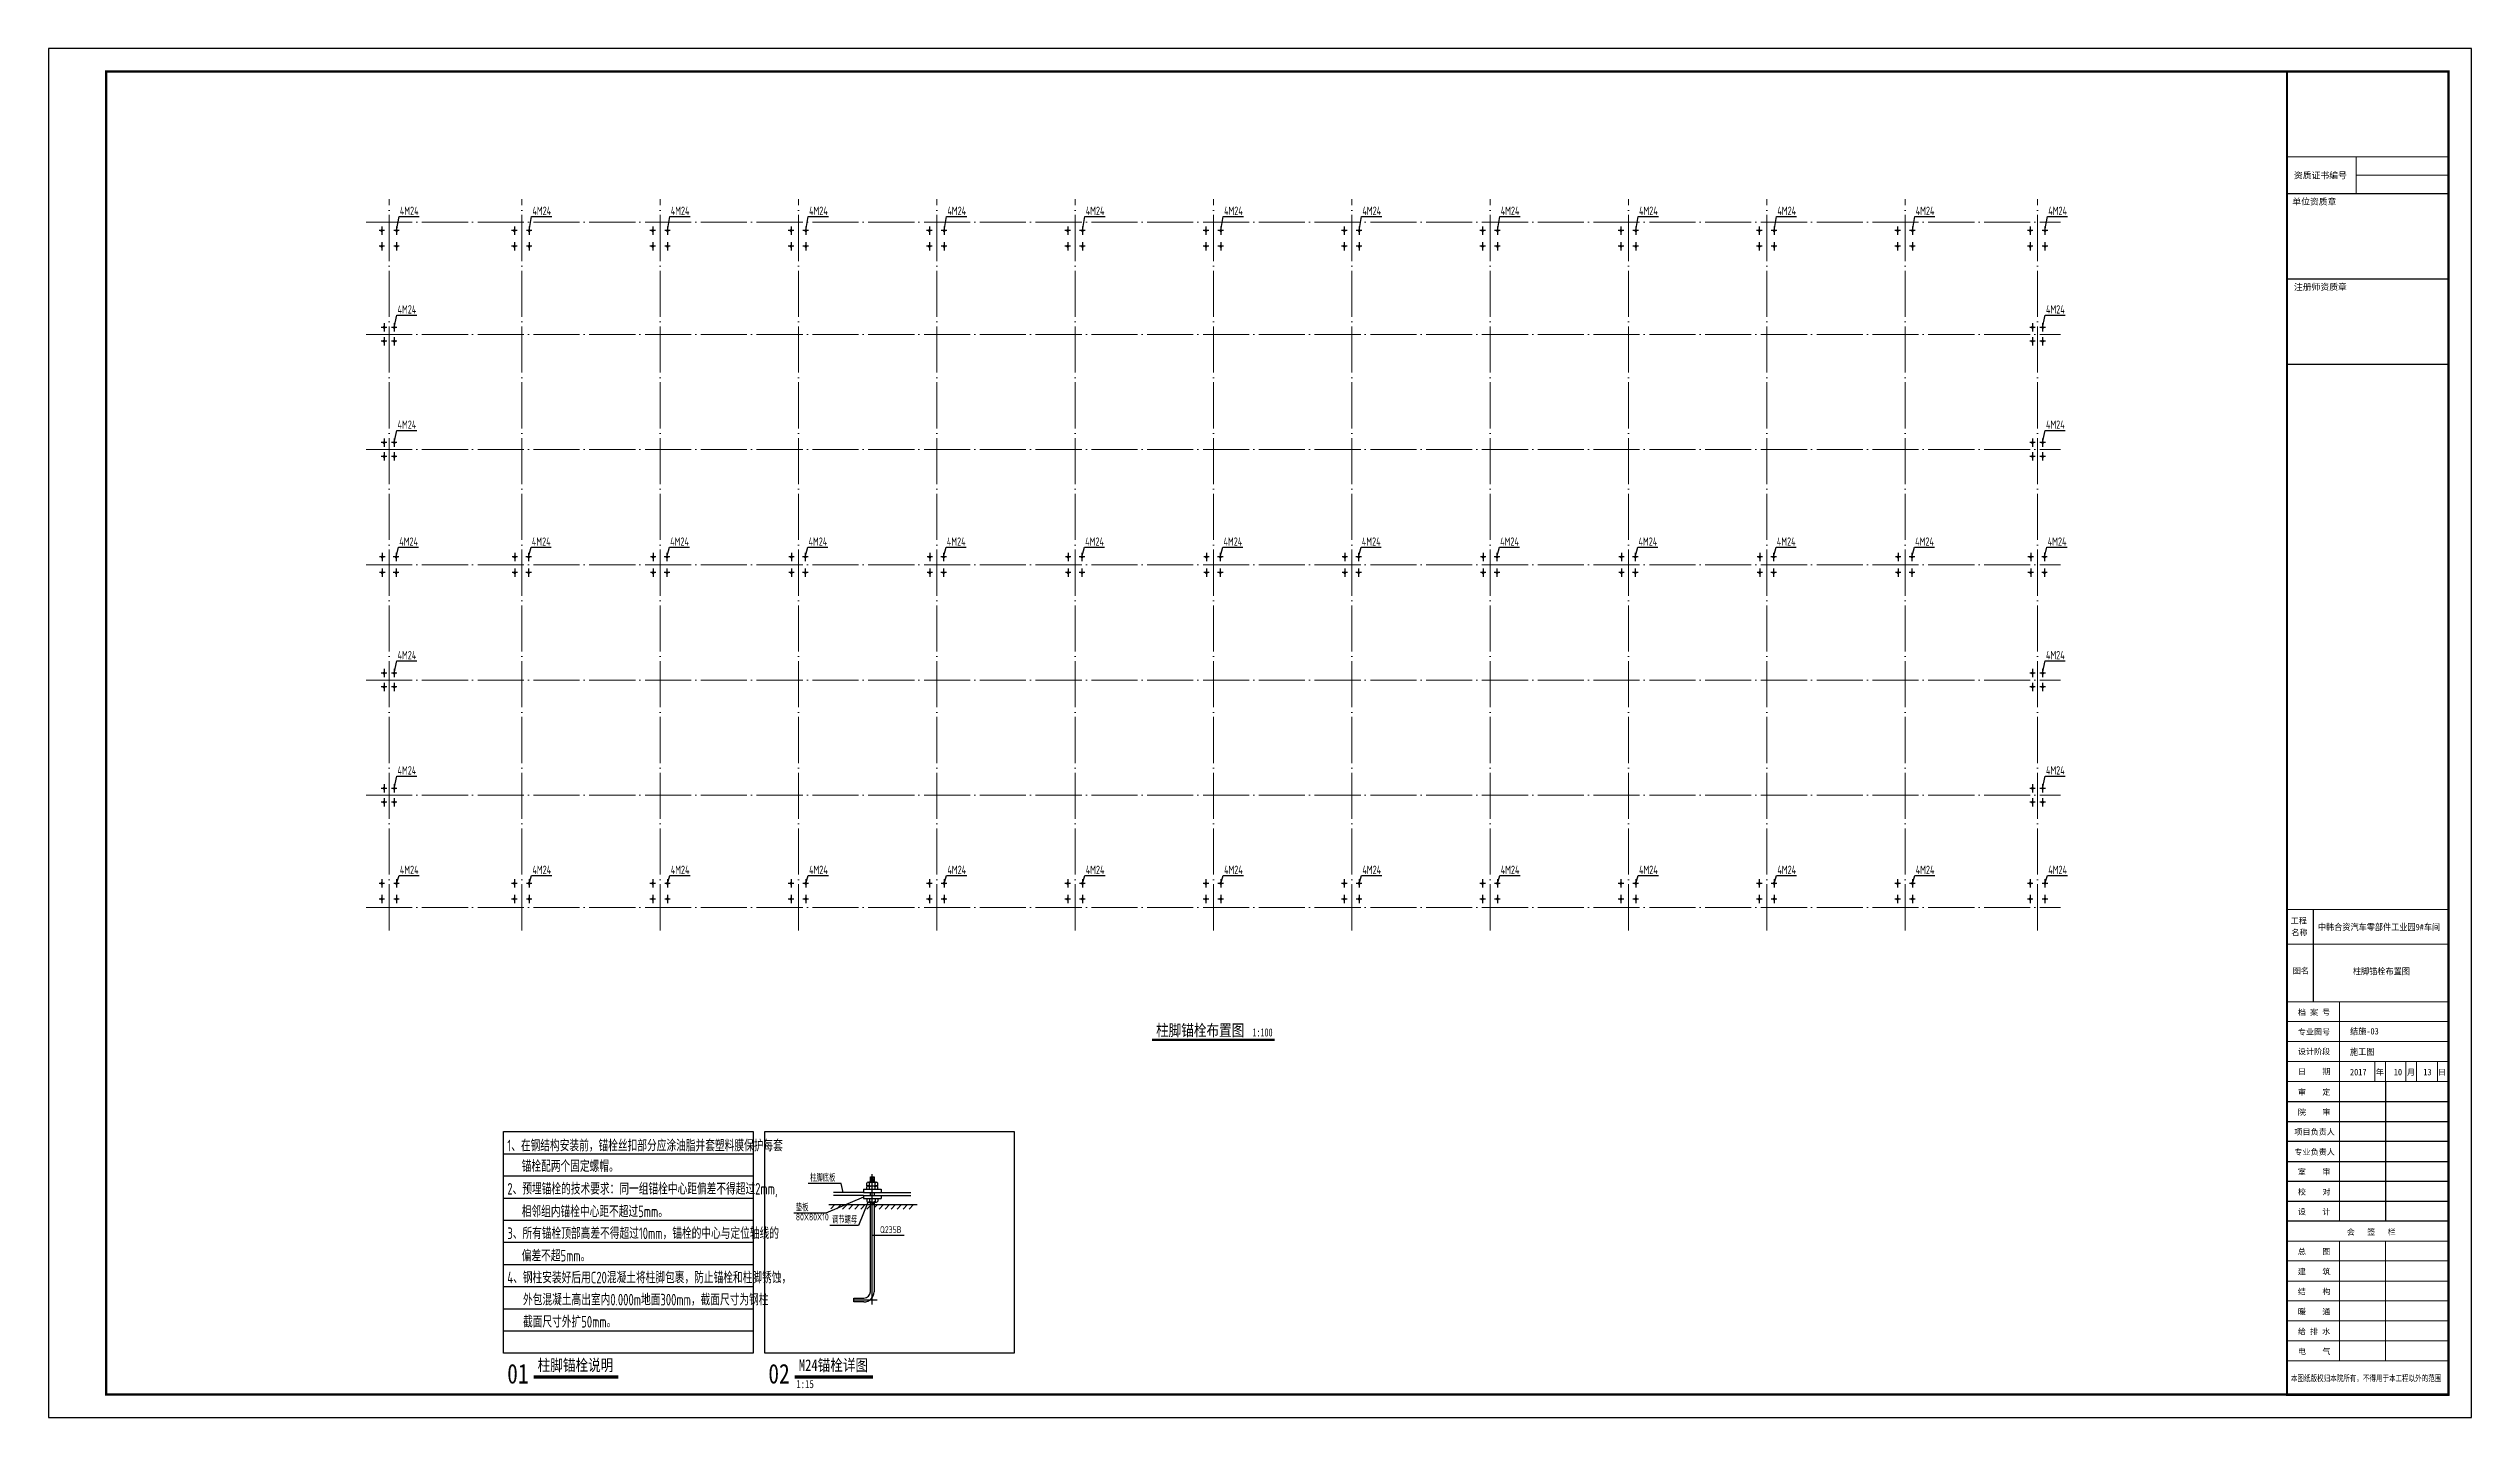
# Model space of a CAD drawing. Extents: x 4043574 to 4201224, y -1031091 to -644991.
# Drawn here: x 4043574 to 4148674, y -852891 to -793491 of the extents above; entities that cross this region are included whole.
import ezdxf

# ---------------------------------------------------------------- set-up
doc = ezdxf.new("R2010")
doc.units = 0
doc.header["$LTSCALE"] = 1000
doc.header["$MEASUREMENT"] = 0
doc.linetypes.add('34', pattern=[0])
doc.linetypes.add('DOTE', pattern=[2.42, 2, -0.2, 0.02, -0.2])
for name, color, linetype in [('DIM_LEAD', 3, 'Continuous'), ('DIM_SYMB', 3, 'Continuous'), ('PUB_DIM', 3, 'Continuous'), ('PUB_TEXT', 7, 'Continuous'), ('PUB_TITLE', 4, 'Continuous'), ('中文', 7, 'Continuous'), ('图框外框__细线', 253, 'Continuous'), ('尺寸线及标注符号', 253, 'Continuous'), ('层10', 253, 'Continuous'), ('楼层标高', 253, 'Continuous'), ('钢筋标注', 253, 'Continuous')]:
    doc.layers.add(name, color=color, linetype=linetype)
doc.layers.add('DOTE', color=1, linetype='DOTE', lineweight=13)
doc.layers.add('图签', color=130, linetype='Continuous', lineweight=20)
doc.styles.add('BIANHAO', font='SIMHEI.TTF', dxfattribs={"width": 0.8})
doc.styles.add('BILI', font='SIMHEI.TTF', dxfattribs={"width": 0.7, "height": 350})
doc.styles.add('TSSD', font='tssdeng.shx', dxfattribs={"width": 0.7, "height": 300, "bigfont": 'tssdchn.shx'})
doc.styles.add('TUMING', font='SimSun.ttf', dxfattribs={"width": 0.8, "height": 400})
doc.styles.add('图签字', font='SimSun.ttf', dxfattribs={"height": 250})

msp = doc.modelspace()

# ---------------------------------------------------------------- texts
at = {"linetype": '34', "style": 'TSSD', "width": 0.7}
for s, p in [('1、在钢结构安装前，锚栓丝扣部分应涂油脂并套塑料膜保护每套', (4063478, -841340)), ('锚栓配两个固定螺帽。', (4064102, -842234)), ('2、预埋锚栓的技术要求：同一组锚栓中心距偏差不得超过2mm,', (4063478, -843217)), ('相邻组内锚栓中心距不超过5mm。', (4064102, -844200)), ('3、所有锚栓顶部高差不得超过10mm，锚栓的中心与定位轴线的', (4063478, -845146)), ('偏差不超5mm。', (4064102, -846121)), ('4、钢柱安装好后用C20混凝土将柱脚包裹，防止锚栓和柱脚锈蚀，', (4063478, -847067)), ('外包混凝土高出室内0.000m地面300mm，截面尺寸为钢柱', (4064158, -848026)), ('截面尺寸外扩50mm。', (4064158, -848986))]:
    msp.add_text(s, height=501, dxfattribs=at).set_placement(p)
at = {"layer": 'DIM_SYMB', "color": 3, "style": 'TUMING', "width": 0.8}
msp.add_text('柱脚锚栓布置图', height=500.9, dxfattribs=at).set_placement((4091616, -836337))
at = {"layer": 'DIM_SYMB', "color": 7, "style": 'TUMING', "width": 0.8}
for s, p in [('柱脚锚栓说明', (4064794, -850868)), ('M24锚栓详图', (4076122, -850868))]:
    msp.add_text(s, height=501, dxfattribs=at).set_placement(p)
at = {"layer": 'PUB_DIM', "linetype": 'ByBlock', "style": '图签字', "width": 0.9}
for s, p in [('柱脚锚栓布置图', (4143531, -833667)), ('结施-03', (4143406, -836271))]:
    msp.add_text(s, height=280.1, dxfattribs=at).set_placement(p)
at = {"layer": 'PUB_TEXT', "color": 3, "style": 'BILI', "width": 0.7}
msp.add_text('1:100', height=350.6, dxfattribs=at).set_placement((4095795, -836357))
at = {"layer": 'PUB_TEXT', "width": 0.8}
for s, height, style, p in [('01', 851.7, 'BIANHAO', (4063471, -851414)), ('02', 851.7, 'BIANHAO', (4074799, -851414)), ('1:15', 350.7, 'BILI', (4076010, -851613))]:
    msp.add_text(s, height=height, dxfattribs=dict(at, style=style)).set_placement(p)

# ---------------------------------------------------------------- blocks, each defined once
blk = doc.blocks.new('M24')
for p, q in [((-7, 803), (-201, 803)), ((107, 803), (301, 803)), ((-7, 783), (-201, 783)), ((107, 783), (301, 783))]:
    blk.add_line(p, q)
at = {"layer": 'DIM_LEAD'}
for p, q in [((-153, 860), (-366, 860)), ((-139, 803), (-153, 860)), ((-251, 667), (-460, 667)), ((-7, 772), (-251, 667)), ((21, 738), (-39, 588)), ((-39, 588), (-225, 588)), ((50, 525), (258, 525))]:
    blk.add_line(p, q, dxfattribs=at)
at = {"layer": '中文', "color": 2}
for p, q in [((-7, 763), (107, 763)), ((23, 739), (77, 739)), ((32, 763), (32, 746)), ((38, 157), (38, 739)), ((38, 732), (50, 739)), ((43, 723), (62, 734)), ((62, 739), (62, 157)), ((68, 763), (68, 746)), ((86, 763), (86, 746)), ((86, 763), (86, 746))]:
    blk.add_line(p, q, dxfattribs=at)
at = {"layer": '中文'}
for centre, radius, start, end in [((23, 749), 9.27, 194.8505, 344.8356), ((50, 766), 26.8, 227.9233, 312.0874), ((77, 749), 9.27, 194.8517, 344.9039), ((77, 749), 9.27, 194.8517, 344.9039)]:
    blk.add_arc(centre, radius, start, end, dxfattribs=at)
at = {"layer": '图框外框__细线'}
for p, q in [((-7, 783), (-135, 783)), ((107, 783), (228, 783)), ((107, 783), (228, 783))]:
    blk.add_line(p, q, dxfattribs=at)
at = {"layer": '尺寸线及标注符号', "color": 7}
for p, q in [((-193, 723), (-219, 696)), ((-153, 723), (-180, 696)), ((-114, 723), (-143, 694)), ((-74, 723), (-103, 694)), ((-35, 723), (-64, 694)), ((4, 723), (-24, 694)), ((4, 723), (-23, 696)), ((38, 717), (15, 694)), ((38, 717), (17, 696)), ((83, 723), (62, 702)), ((122, 723), (94, 694)), ((162, 723), (133, 694)), ((201, 723), (172, 694)), ((240, 723), (212, 694)), ((280, 723), (251, 694)), ((319, 723), (290, 694))]:
    blk.add_line(p, q, dxfattribs=at)
at = {"layer": '层10'}
for p, q in [((-7, 823), (107, 823)), ((-7, 823), (-7, 803)), ((-7, 823), (107, 823)), ((-7, 823), (-7, 803)), ((-7, 803), (107, 803)), ((-7, 803), (107, 803)), ((14, 846), (14, 863)), ((14, 846), (14, 863)), ((14, 846), (86, 846)), ((14, 846), (86, 846)), ((14, 823), (14, 839)), ((14, 823), (14, 839)), ((23, 870), (77, 870)), ((23, 870), (77, 870)), ((23, 846), (77, 846)), ((23, 846), (77, 846)), ((71, 870), (29, 870)), ((71, 870), (29, 870)), ((32, 846), (32, 863)), ((32, 846), (32, 863)), ((32, 823), (32, 839)), ((32, 823), (32, 839)), ((38, 903), (62, 903)), ((38, 870), (38, 903)), ((38, 903), (62, 903)), ((53, 903), (38, 894)), ((62, 899), (38, 885)), ((62, 889), (38, 875)), ((38, 783), (38, 803)), ((38, 783), (38, 803)), ((62, 879), (46, 870)), ((62, 903), (62, 870)), ((62, 903), (62, 870)), ((62, 803), (62, 783)), ((62, 803), (62, 783)), ((68, 846), (68, 863)), ((68, 846), (68, 863)), ((68, 823), (68, 839)), ((68, 823), (68, 839)), ((86, 846), (86, 863)), ((86, 846), (86, 863)), ((86, 823), (86, 839)), ((86, 823), (86, 839)), ((107, 823), (107, 803)), ((107, 823), (107, 803)), ((-7, 783), (107, 783)), ((-7, 783), (-7, 763)), ((-7, 783), (107, 783)), ((-7, 783), (-7, 763)), ((-7, 763), (107, 763)), ((14, 763), (14, 746)), ((23, 739), (77, 739)), ((32, 763), (32, 746)), ((38, 436), (38, 739)), ((38, 732), (50, 739)), ((43, 723), (62, 734)), ((62, 739), (62, 444)), ((68, 763), (68, 746)), ((86, 763), (86, 746)), ((86, 763), (86, 746)), ((86, 763), (86, 746)), ((107, 783), (107, 763)), ((107, 783), (107, 763)), ((-70, 91), (-70, 115)), ((-70, 115), (-4, 115)), ((-4, 91), (-70, 91))]:
    blk.add_line(p, q, dxfattribs=at)
at = {"layer": '层10', "color": 253}
for p, q in [((50, 73), (50, 922)), ((50, 73), (50, 922)), ((-70, 103), (82, 103))]:
    blk.add_line(p, q, dxfattribs=at)
at = {"layer": '层10'}
for centre, radius, start, end in [((23, 860), 9.26, 15.693, 164.383), ((23, 860), 9.26, 15.693, 164.383), ((23, 837), 9.22, 14.8813, 165.1693), ((23, 837), 9.22, 14.8813, 165.1693), ((50, 843), 27, 90.08, 131.8898), ((50, 819), 26.9, 48.1657, 131.8936), ((50, 819), 26.9, 48.1657, 131.8936), ((50, 843), 27, 48.1102, 89.92), ((50, 843), 27, 48.1102, 89.92), ((77, 860), 9.22, 15.7566, 164.3088), ((77, 860), 9.22, 15.7566, 164.3088), ((77, 837), 9.3, 15.6053, 164.3947), ((77, 837), 9.3, 15.6053, 164.3947), ((23, 749), 9.27, 194.8507, 344.8358), ((50, 766), 26.8, 227.9233, 312.0874), ((77, 749), 9.27, 194.8514, 344.9036), ((77, 749), 9.27, 194.8514, 344.9036), ((-4, 157), 42.2, 270.0086, 359.9791), ((-5, 157), 66.7, 270.3451, 359.8049)]:
    blk.add_arc(centre, radius, start, end, dxfattribs=at)
at = {"layer": '楼层标高'}
blk.add_line((-232, 723), (342, 723), dxfattribs=at)
at = {"style": 'TSSD', "width": 0.7}
for s, p in [('柱脚底板', (-354, 873)), ('垫板', (-447, 680)), ('80X80X10', (-447, 620)), ('调节螺母', (-212, 601)), ('Q235B', (100, 538))]:
    blk.add_text(s, height=45, dxfattribs=at).set_placement(p)
blk = doc.blocks.new('锚栓06')
for p, q in [((80, 494, -18), (106, 599, -18)), ((106, 599, -18), (324, 599, -18))]:
    blk.add_line(p, q)
at = {"layer": '层10'}
for p, q in [((-70, 539, -18), (-70, 449, -18)), ((80, 539, -18), (80, 449, -18)), ((-40, 494, -18), (-100, 494, -18)), ((-40, 324, -18), (-100, 324, -18)), ((-55, 494, -18), (-85, 494, -18)), ((-55, 324, -18), (-85, 324, -18)), ((-70, 517, -18), (-70, 472, -18)), ((-70, 369, -18), (-70, 279, -18)), ((-70, 347, -18), (-70, 302, -18)), ((110, 494, -18), (50, 494, -18)), ((110, 324, -18), (50, 324, -18)), ((95, 494, -18), (65, 494, -18)), ((95, 324, -18), (65, 324, -18)), ((80, 517, -18), (80, 472, -18)), ((80, 369, -18), (80, 279, -18)), ((80, 347, -18), (80, 302, -18))]:
    blk.add_line(p, q, dxfattribs=at)
at = {"layer": '层10', "elevation": -18}
for points, const_width in [([(-63, 494, 1), (-78, 494, 1), (-63, 494, 1)], 15), ([(-63, 324, 1), (-78, 324, 1), (-63, 324, 1)], 15), ([(-66, 494, 1), (-74, 494, 1), (-66, 494, 1)], 7.5), ([(-66, 324, 1), (-74, 324, 1), (-66, 324, 1)], 7.5), ([(88, 494, 1), (73, 494, 1), (88, 494, 1)], 15), ([(88, 324, 1), (73, 324, 1), (88, 324, 1)], 15), ([(84, 494, 1), (76, 494, 1), (84, 494, 1)], 7.5), ([(84, 324, 1), (76, 324, 1), (84, 324, 1)], 7.5)]:
    blk.add_lwpolyline(points, format="xyb", dxfattribs=dict(at, const_width=const_width))
at = {"layer": '钢筋标注', "style": 'TSSD', "width": 0.7}
blk.add_text('4M24', height=90, dxfattribs=at).set_placement((115, 616, -18))
blk = doc.blocks.new('锚栓13')
for p, q in [((75, 494, -2276), (102, 647, -2276)), ((102, 647, -2276), (320, 647, -2276))]:
    blk.add_line(p, q)
at = {"layer": '层10'}
for p, q in [((-85, 539, -2276), (-85, 449, -2276)), ((75, 539, -2276), (75, 449, -2276)), ((-55, 494, -2276), (-115, 494, -2276)), ((-55, 324, -2276), (-115, 324, -2276)), ((-70, 494, -2276), (-100, 494, -2276)), ((-70, 324, -2276), (-100, 324, -2276)), ((-85, 517, -2276), (-85, 472, -2276)), ((-85, 369, -2276), (-85, 279, -2276)), ((-85, 347, -2276), (-85, 302, -2276)), ((105, 494, -2276), (45, 494, -2276)), ((105, 324, -2276), (45, 324, -2276)), ((90, 494, -2276), (60, 494, -2276)), ((90, 324, -2276), (60, 324, -2276)), ((75, 517, -2276), (75, 472, -2276)), ((75, 369, -2276), (75, 279, -2276)), ((75, 347, -2276), (75, 302, -2276))]:
    blk.add_line(p, q, dxfattribs=at)
at = {"layer": '层10', "elevation": -2276}
for points, const_width in [([(-78, 494, 1), (-93, 494, 1), (-78, 494, 1)], 15), ([(-78, 324, 1), (-93, 324, 1), (-78, 324, 1)], 15), ([(-81, 494, 1), (-89, 494, 1), (-81, 494, 1)], 7.5), ([(-81, 324, 1), (-89, 324, 1), (-81, 324, 1)], 7.5), ([(83, 494, 1), (68, 494, 1), (83, 494, 1)], 15), ([(83, 324, 1), (68, 324, 1), (83, 324, 1)], 15), ([(79, 494, 1), (71, 494, 1), (79, 494, 1)], 7.5), ([(79, 324, 1), (71, 324, 1), (79, 324, 1)], 7.5)]:
    blk.add_lwpolyline(points, format="xyb", dxfattribs=dict(at, const_width=const_width))
at = {"layer": '钢筋标注', "style": 'TSSD', "width": 0.7}
blk.add_text('4M24', height=90, dxfattribs=at).set_placement((111, 664, -2276))
blk = doc.blocks.new('锚栓12')
for p, q in [((80, 544, -455), (107, 629, -455)), ((107, 629, -455), (325, 629, -455))]:
    blk.add_line(p, q)
at = {"layer": '层10'}
for p, q in [((-50, 544, -455), (-110, 544, -455)), ((-65, 544, -455), (-95, 544, -455)), ((-80, 589, -455), (-80, 499, -455)), ((-80, 567, -455), (-80, 522, -455)), ((110, 544, -455), (50, 544, -455)), ((95, 544, -455), (65, 544, -455)), ((80, 589, -455), (80, 499, -455)), ((80, 567, -455), (80, 522, -455)), ((-50, 374, -455), (-110, 374, -455)), ((-65, 374, -455), (-95, 374, -455)), ((-80, 419, -455), (-80, 329, -455)), ((-80, 397, -455), (-80, 352, -455)), ((110, 374, -455), (50, 374, -455)), ((95, 374, -455), (65, 374, -455)), ((80, 419, -455), (80, 329, -455)), ((80, 397, -455), (80, 352, -455))]:
    blk.add_line(p, q, dxfattribs=at)
at = {"layer": '层10', "elevation": -455}
for points, const_width in [([(-73, 544, 1), (-88, 544, 1), (-73, 544, 1)], 15), ([(-76, 544, 1), (-84, 544, 1), (-76, 544, 1)], 7.5), ([(88, 544, 1), (73, 544, 1), (88, 544, 1)], 15), ([(84, 544, 1), (76, 544, 1), (84, 544, 1)], 7.5), ([(-73, 374, 1), (-88, 374, 1), (-73, 374, 1)], 15), ([(-76, 374, 1), (-84, 374, 1), (-76, 374, 1)], 7.5), ([(88, 374, 1), (73, 374, 1), (88, 374, 1)], 15), ([(84, 374, 1), (76, 374, 1), (84, 374, 1)], 7.5)]:
    blk.add_lwpolyline(points, format="xyb", dxfattribs=dict(at, const_width=const_width))
at = {"layer": '钢筋标注', "style": 'TSSD', "width": 0.7}
blk.add_text('4M24', height=90, dxfattribs=at).set_placement((116, 646, -455))
blk = doc.blocks.new('锚栓03')
for p, q in [((55, 565, -4), (82, 698, -4)), ((82, 698, -4), (300, 698, -4))]:
    blk.add_line(p, q)
at = {"layer": '层10'}
for p, q in [((-25, 565, -4), (-85, 565, -4)), ((-40, 565, -4), (-70, 565, -4)), ((-55, 610, -4), (-55, 520, -4)), ((-55, 587, -4), (-55, 542, -4)), ((85, 565, -4), (25, 565, -4)), ((70, 565, -4), (40, 565, -4)), ((55, 610, -4), (55, 520, -4)), ((55, 587, -4), (55, 542, -4)), ((-25, 415, -4), (-85, 415, -4)), ((-40, 415, -4), (-70, 415, -4)), ((-55, 460, -4), (-55, 370, -4)), ((-55, 437, -4), (-55, 392, -4)), ((85, 415, -4), (25, 415, -4)), ((70, 415, -4), (40, 415, -4)), ((55, 460, -4), (55, 370, -4)), ((55, 437, -4), (55, 392, -4))]:
    blk.add_line(p, q, dxfattribs=at)
at = {"layer": '层10', "elevation": -4}
for points, const_width in [([(-48, 565, 1), (-63, 565, 1), (-48, 565, 1)], 15), ([(-51, 565, 1), (-59, 565, 1), (-51, 565, 1)], 7.5), ([(63, 565, 1), (48, 565, 1), (63, 565, 1)], 15), ([(59, 565, 1), (51, 565, 1), (59, 565, 1)], 7.5), ([(-48, 415, 1), (-63, 415, 1), (-48, 415, 1)], 15), ([(-51, 415, 1), (-59, 415, 1), (-51, 415, 1)], 7.5), ([(63, 415, 1), (48, 415, 1), (63, 415, 1)], 15), ([(59, 415, 1), (51, 415, 1), (59, 415, 1)], 7.5)]:
    blk.add_lwpolyline(points, format="xyb", dxfattribs=dict(at, const_width=const_width))
at = {"layer": '钢筋标注', "style": 'TSSD', "width": 0.7}
blk.add_text('4M24', height=90, dxfattribs=at).set_placement((91, 715, -4))
blk = doc.blocks.new('$titleblk$00000195')
at = {"color": 4}
for p, q in [((-58.6, -137), (-58.6, -177)), ((-70, -220.2), (0, -220.2)), ((-27.3, -211.6), (-27.3, -272.1)), ((-70, -228.9), (0, -228.9)), ((-70, -237.5), (0, -237.5)), ((-70, -246.2), (0, -246.2)), ((-70, -254.8), (0, -254.8)), ((-70, -263.5), (0, -263.5))]:
    blk.add_line(p, q, dxfattribs=at)
at = {"color": 4, "const_width": 0.5}
blk.add_lwpolyline([(0, 136.4), (-70, 136.4)], dxfattribs=at)
at = {"layer": '图签', "color": 4}
for p, q in [((-40, 189.4), (-40, 173.4)), ((0, 181.4), (-40, 181.4)), ((-70, -185.6), (0, -185.6)), ((0, -194.3), (-70, -194.3)), ((-70, -202.9), (0, -202.9)), ((-52.3, -202.9), (-4.8, -202.9)), ((-47.3, -211.6), (-47.3, -202.9)), ((-31.9, -202.9), (-31.9, -211.6)), ((-27.3, -202.9), (-27.3, -211.6)), ((-18.5, -202.9), (-18.5, -211.6)), ((-13.8, -202.9), (-13.8, -211.6)), ((-4.8, -202.9), (-4.8, -211.6)), ((-4.8, -202.9), (-4.8, -211.6)), ((-47.3, -272.1), (-47.3, -211.6)), ((-4.8, -211.6), (-30.7, -211.6)), ((-27.3, -211.6), (-27.3, -272.1)), ((-70, -272.1), (0, -272.1)), ((-30.7, -272.1), (-52.3, -272.1)), ((-70, -280.8), (0, -280.8)), ((-47.3, -332.7), (-47.3, -280.8)), ((-47.3, -280.8), (-30.7, -280.8)), ((-27.3, -280.8), (-27.3, -332.7)), ((-27.3, -280.8), (-27.3, -332.7)), ((-70, -289.4), (0, -289.4)), ((-70, -298.1), (0, -298.1)), ((-70, -306.7), (0, -306.7)), ((-70, -315.4), (0, -315.4)), ((-70, -324), (0, -324)), ((-30.7, -332.7), (-47.3, -332.7))]:
    blk.add_line(p, q, dxfattribs=at)
at = {"layer": '图签'}
blk.add_line((-47.3, -211.6), (-47.3, -177), dxfattribs=at)
at = {"layer": '图签', "color": 4, "const_width": 0.8}
blk.add_lwpolyline([(-70, 226.4), (0, 226.4), (0, -347.6), (-70, -347.6), (-70, 226.4)], close=True, dxfattribs=at)
at = {"layer": '图签', "color": 4, "const_width": 0.5}
for points in [[(0, 189.4), (-70, 189.4)], [(0, 173.4), (-70, 173.4)], [(0, 99.4), (-70, 99.4)], [(0, -137), (-70, -137)], [(0, -152), (-70, -152)], [(0, -177), (-70, -177)], [(0, -211.6), (-70, -211.6)], [(-70, -272.1), (0, -272.1)], [(-70, -272.1), (0, -272.1)], [(-70, -332.7), (0, -332.7)]]:
    blk.add_lwpolyline(points, dxfattribs=at)
at = {"linetype": 'Continuous', "style": '图签字'}
for s, height, p in [('资质证书编号', 2.73, (-67, 180)), ('单位资质章', 2.73, (-67.7, 168.6)), ('注册师资质章', 2.73, (-67, 131.6)), ('工程', 2.5, (-68.4, -143.1)), ('名称', 2.5, (-68.1, -148.2)), ('图名', 2.5, (-67.5, -164.8)), ('档 案 号', 2.5, (-65.3, -182.8)), ('专业图号', 2.5, (-65.3, -191.3)), ('设计阶段', 2.5, (-65.3, -199.8)), ('日    期', 2.5, (-65.3, -208.5)), ('年', 2.5, (-31.5, -208.8)), ('月', 2.5, (-18, -208.8)), ('日', 2.5, (-4.6, -208.8)), ('审    定', 2.5, (-65.3, -217.4)), ('院    审', 2.5, (-65.3, -226.1)), ('项目负责人', 2.5, (-66.8, -234.7)), ('专业负责人', 2.5, (-66.8, -243.4)), ('室    审', 2.5, (-65.3, -252)), ('校    对', 2.5, (-65.3, -260.7)), ('设    计', 2.5, (-65.3, -269.3)), ('会   签   栏', 2.5, (-44.1, -278.1)), ('总    图', 2.5, (-65.3, -286.6)), ('建    筑', 2.5, (-65.3, -295.3)), ('结    构', 2.5, (-65.3, -303.9)), ('暖    通', 2.5, (-65.3, -312.6)), ('给 排 水', 2.5, (-65.3, -321.2)), ('电    气', 2.5, (-65.3, -329.9))]:
    blk.add_text(s, height=height, dxfattribs=at).set_placement(p)
at = {"color": 1, "linetype": 'Continuous', "style": '图签字', "width": 0.75}
blk.add_text('本图纸版权归本院所有，不得用于本工程以外的范围', height=2.7, dxfattribs=at).set_placement((-68.3, -341.6))
at = {"layer": 'PUB_DIM', "color": 3, "linetype": 'ByBlock', "style": '图签字', "width": 0.9}
for s, p in [('中韩合资汽车零部件工业园9#车间', (-56.6, -146)), ('施工图', (-42.7, -200.1))]:
    blk.add_text(s, height=2.8, dxfattribs=at).set_placement(p)
at = {"layer": 'PUB_DIM', "color": 1, "linetype": 'ByBlock', "style": '图签字', "width": 0.9}
for s, p in [('2017', (-42.7, -208.9)), ('10', (-23.7, -208.9)), ('13', (-10.9, -208.9))]:
    blk.add_text(s, height=2.8, dxfattribs=at).set_placement(p)

# ---------------------------------------------------------------- linework, layer by layer
at = {"linetype": 'ByBlock', "ltscale": 0.01}
for p, q in [((4063313, -841447), (4074140, -841447)), ((4063313, -842408), (4074140, -842408)), ((4063313, -843368), (4074140, -843368)), ((4063313, -844329), (4074140, -844329)), ((4063313, -845289), (4074140, -845289)), ((4063313, -846250), (4074140, -846250)), ((4063313, -847210), (4074140, -847210)), ((4063313, -848170), (4074140, -848170)), ((4063313, -849131), (4074140, -849131))]:
    msp.add_line(p, q, dxfattribs=at)
for points in [[(4063313, -840487), (4074140, -840487), (4074140, -850091), (4063313, -850091)], [(4074640, -840487), (4085468, -840487), (4085468, -850091), (4074640, -850091)]]:
    msp.add_lwpolyline(points, close=True, dxfattribs=at)
at = {"layer": 'DIM_SYMB', "color": 3}
for points, const_width in [([(4091445, -836501), (4096759, -836501)], 100), ([(4064617, -851134), (4068298, -851134)], 143), ([(4075944, -851134), (4079333, -851134)], 143)]:
    msp.add_lwpolyline(points, dxfattribs=dict(at, const_width=const_width))
at = {"layer": 'DOTE'}
for p, q in [((4058352, -831755), (4058352, -800035)), ((4064102, -831755), (4064102, -800035)), ((4070102, -831755), (4070102, -800035)), ((4076102, -831755), (4076102, -800035)), ((4082102, -831755), (4082102, -800035)), ((4088102, -831755), (4088102, -800035)), ((4094102, -831755), (4094102, -800035)), ((4100102, -831755), (4100102, -800035)), ((4106102, -831755), (4106102, -800035)), ((4112102, -831755), (4112102, -800035)), ((4118102, -831755), (4118102, -800035)), ((4124102, -831755), (4124102, -800035)), ((4129852, -831755), (4129852, -800035)), ((4057352, -801035), (4130852, -801035)), ((4057352, -805895), (4130852, -805895)), ((4057352, -810895), (4130852, -810895)), ((4057352, -815895), (4130852, -815895)), ((4057352, -820895), (4130852, -820895)), ((4057352, -825895), (4130852, -825895)), ((4057352, -830755), (4130852, -830755))]:
    msp.add_line(p, q, dxfattribs=at)
at = {"layer": 'PUB_TITLE'}
msp.add_lwpolyline([(4043574, -852891), (4148674, -852891), (4148674, -793491), (4043574, -793491)], close=True, dxfattribs=at)
at = {"layer": 'PUB_TITLE', "const_width": 100}
msp.add_lwpolyline([(4046074, -851891), (4147674, -851891), (4147674, -794491), (4046074, -794491)], close=True, dxfattribs=at)

# ---------------------------------------------------------------- block references
for name, p, xscale, yscale, zscale in [('锚栓13', (4058372, -803371), 4, 4, 4), ('锚栓13', (4064122, -803371), 4, 4, 4), ('锚栓13', (4070122, -803371), 4, 4, 4), ('锚栓13', (4076122, -803371), 4, 4, 4), ('锚栓13', (4082122, -803371), 4, 4, 4), ('锚栓13', (4088122, -803371), 4, 4, 4), ('锚栓13', (4094122, -803371), 4, 4, 4), ('锚栓13', (4100122, -803371), 4, 4, 4), ('锚栓13', (4106122, -803371), 4, 4, 4), ('锚栓13', (4112122, -803371), 4, 4, 4), ('锚栓13', (4118122, -803371), 4, 4, 4), ('锚栓13', (4124122, -803371), 4, 4, 4), ('锚栓13', (4129872, -803371), 4, 4, 4), ('锚栓03', (4058352, -807853), 4, 4, 4), ('锚栓03', (4129852, -807853), 4, 4, 4), ('锚栓03', (4058352, -812853), 4, 4, 4), ('锚栓03', (4129852, -812853), 4, 4, 4), ('锚栓06', (4058332, -817531), 4, 4, 4), ('锚栓06', (4064082, -817531), 4, 4, 4), ('锚栓06', (4070082, -817531), 4, 4, 4), ('锚栓06', (4076082, -817531), 4, 4, 4), ('锚栓06', (4082082, -817531), 4, 4, 4), ('锚栓06', (4088082, -817531), 4, 4, 4), ('锚栓06', (4094082, -817531), 4, 4, 4), ('锚栓06', (4100082, -817531), 4, 4, 4), ('锚栓06', (4106082, -817531), 4, 4, 4), ('锚栓06', (4112082, -817531), 4, 4, 4), ('锚栓06', (4118082, -817531), 4, 4, 4), ('锚栓06', (4124082, -817531), 4, 4, 4), ('锚栓06', (4129832, -817531), 4, 4, 4), ('锚栓03', (4058352, -822853), 4, 4, 4), ('锚栓03', (4129852, -822853), 4, 4, 4), ('锚栓03', (4058352, -827853), 4, 4, 4), ('锚栓03', (4129852, -827853), 4, 4, 4), ('锚栓12', (4058352, -831891), 4, 4, 4), ('锚栓12', (4064102, -831891), 4, 4, 4), ('锚栓12', (4070102, -831891), 4, 4, 4), ('锚栓12', (4076102, -831891), 4, 4, 4), ('锚栓12', (4082102, -831891), 4, 4, 4), ('锚栓12', (4088102, -831891), 4, 4, 4), ('锚栓12', (4094102, -831891), 4, 4, 4), ('锚栓12', (4100102, -831891), 4, 4, 4), ('锚栓12', (4106102, -831891), 4, 4, 4), ('锚栓12', (4112102, -831891), 4, 4, 4), ('锚栓12', (4118102, -831891), 4, 4, 4), ('锚栓12', (4124102, -831891), 4, 4, 4), ('锚栓12', (4129852, -831891), 4, 4, 4), ('M24', (4078973, -848477), 6.6703335, 6.6703335, 6.6703335)]:
    msp.add_blockref(name, p, dxfattribs=dict(xscale=xscale, yscale=yscale, zscale=zscale))
at = {"layer": 'PUB_TITLE', "xscale": 100.05, "yscale": 100.05, "zscale": 100.05}
msp.add_blockref('$titleblk$00000195', (4147674, -817143), dxfattribs=at)

msp.set_redraw_order([(e.dxf.handle, doc.entitydb.next_handle()) for e in msp.query("TEXT MTEXT ATTDEF DIMENSION ARC_DIMENSION")])  # texts and dimensions are drawn at this point

doc.saveas('drawing.dxf')
